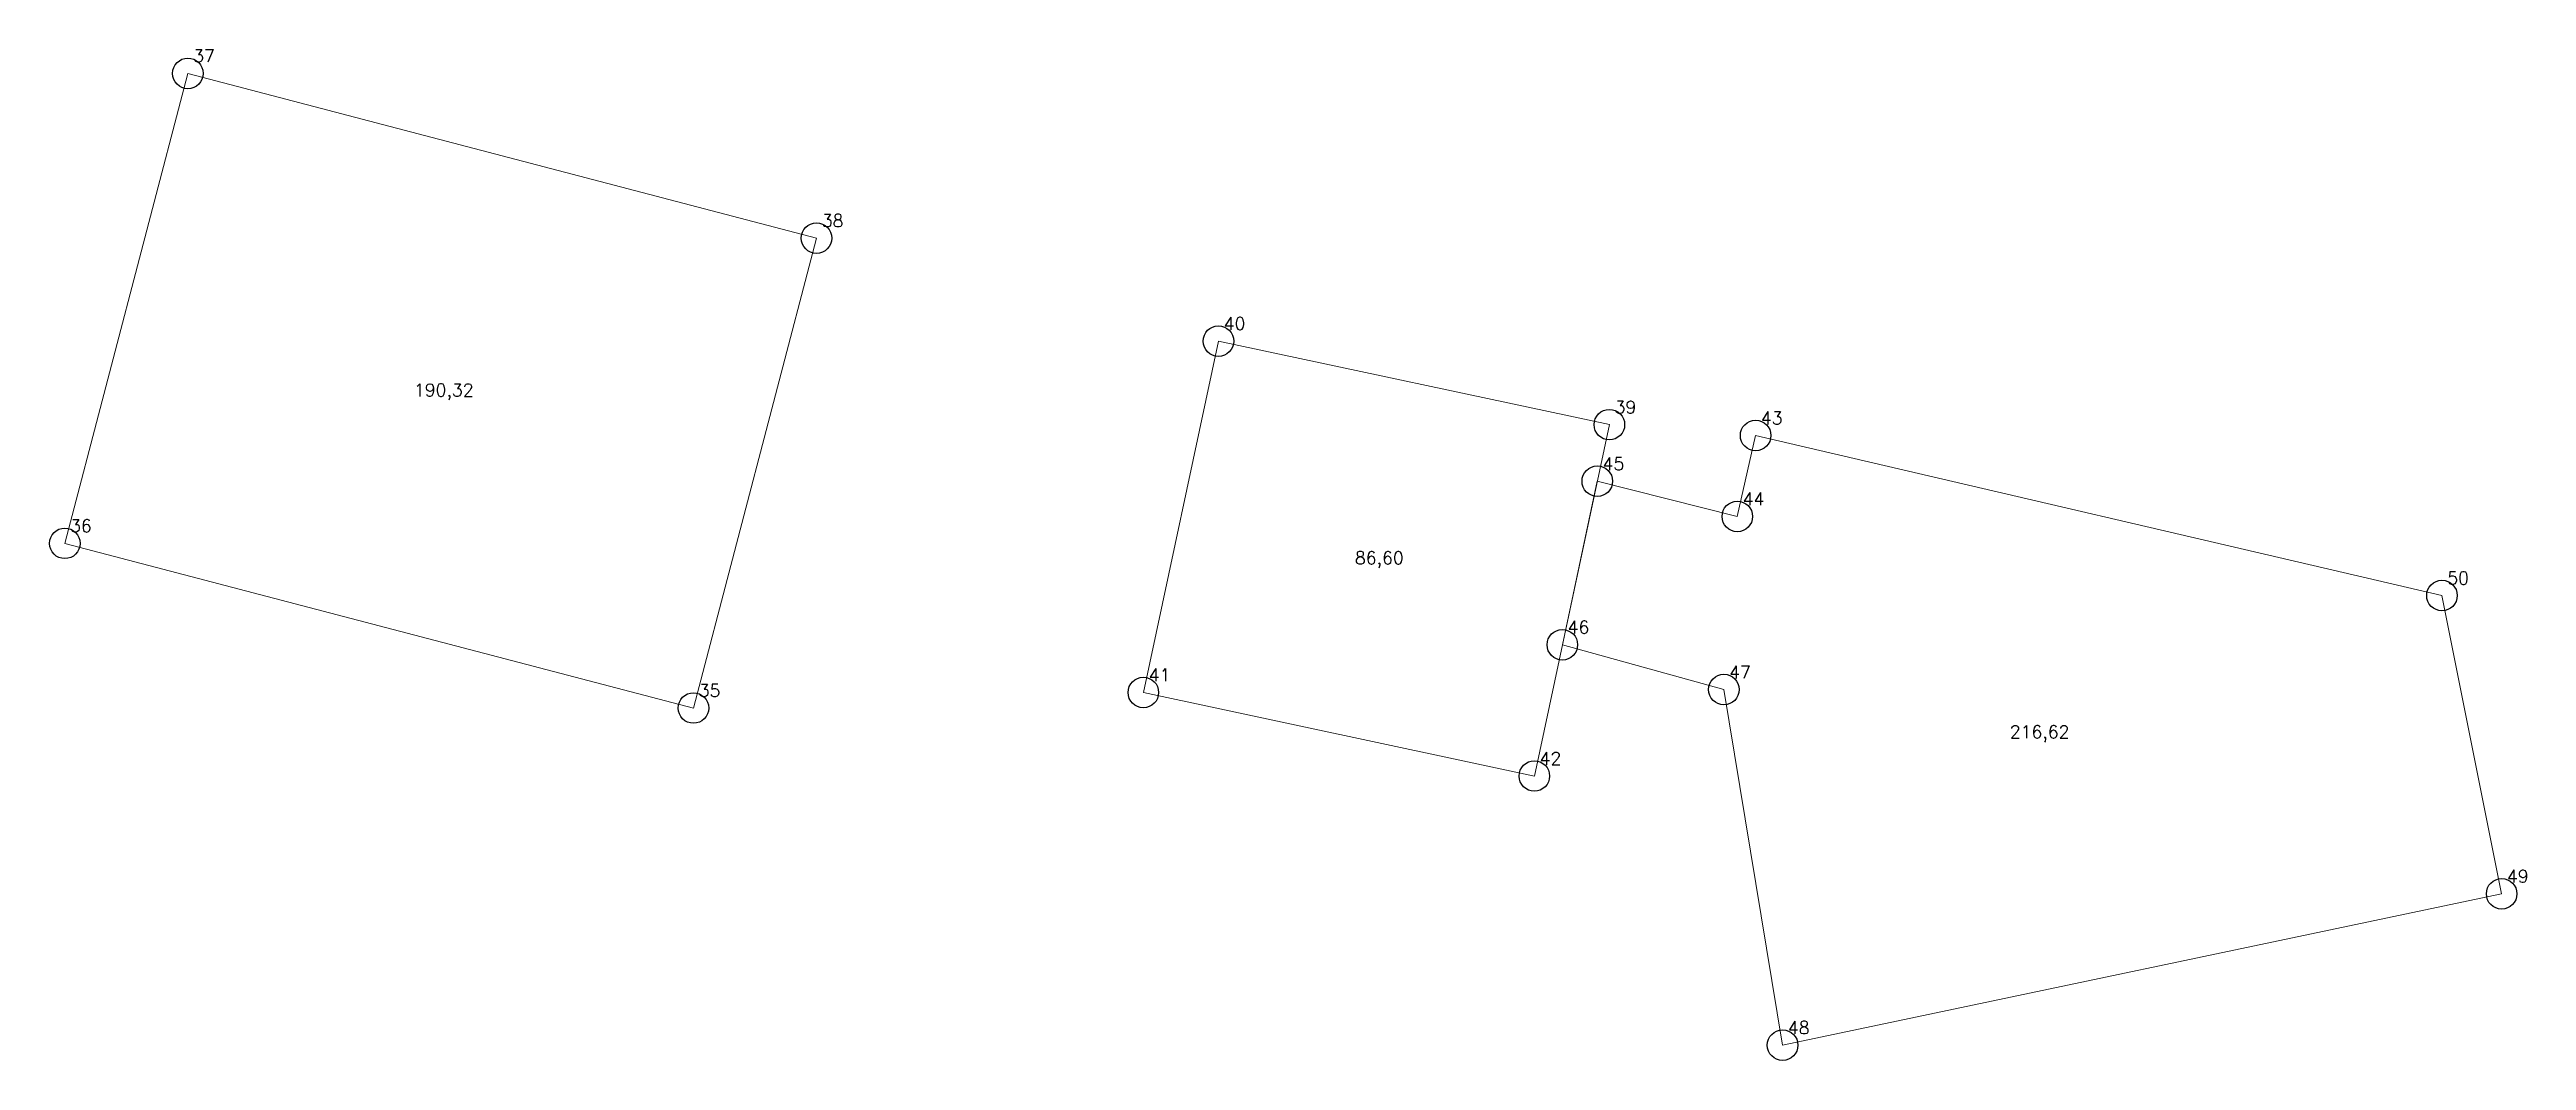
# Model space of a CAD drawing. Extents: x 1394909 to 1395116, y 359993 to 360198.
# Drawn here: x 1395024.5 to 1395085.3, y 360151 to 360175.8 of the extents above; entities that cross this region are included whole.
import ezdxf

# ---------------------------------------------------------------- set-up
doc = ezdxf.new("R2010")
doc.units = 0
doc.header["$PDMODE"] = 33
doc.header["$PDSIZE"] = 0.75
doc.layers.add('пробный', color=7, linetype='Continuous')
doc.styles.get("Standard").update_dxf_attribs({"font": 'simplex.shx'})

msp = doc.modelspace()

# ---------------------------------------------------------------- texts
at = {"layer": 'пробный', "color": 7}
for s, p in [('37', (1395028.009, 360175.501)), ('38', (1395043.447, 360171.456)), ('40', (1395053.317, 360168.927)), ('190,32', (1395033.431, 360167.295)), ('39', (1395062.919, 360166.876)), ('43', (1395066.51, 360166.609)), ('45', (1395062.622, 360165.486)), ('44', (1395066.062, 360164.621)), ('36', (1395024.986, 360163.961)), ('86,60', (1395056.54, 360163.176)), ('50', (1395083.366, 360162.679)), ('46', (1395061.764, 360161.472)), ('41', (1395051.474, 360160.3)), ('47', (1395065.732, 360160.371)), ('35', (1395040.424, 360159.917)), ('216,62', (1395072.623, 360158.903)), ('42', (1395061.076, 360158.249)), ('49', (1395084.832, 360155.355)), ('48', (1395067.173, 360151.639))]:
    msp.add_text(s, height=0.3111, dxfattribs=at).set_placement(p)

# ---------------------------------------------------------------- linework, layer by layer
at = {"layer": 'пробный', "color": 7, "lineweight": 20}
for points in [[(1395040.295, 360159.643), (1395024.857, 360163.687), (1395027.88, 360175.226), (1395043.318, 360171.182), (1395040.295, 360159.643)], [(1395062.79, 360166.601), (1395060.947, 360157.974), (1395051.345, 360160.025), (1395053.188, 360168.653), (1395062.79, 360166.601)], [(1395066.381, 360166.335), (1395083.237, 360162.404), (1395084.703, 360155.08), (1395067.044, 360151.364), (1395065.603, 360160.096), (1395061.635, 360161.197), (1395062.493, 360165.212), (1395065.932, 360164.347), (1395066.381, 360166.335)]]:
    msp.add_lwpolyline(points, close=True, dxfattribs=at)
at = {"layer": 'пробный'}
for p in [(1395027.88, 360175.226), (1395043.318, 360171.182), (1395053.188, 360168.653), (1395062.79, 360166.601), (1395066.381, 360166.335), (1395062.493, 360165.212), (1395065.932, 360164.347), (1395024.857, 360163.687), (1395083.237, 360162.404), (1395061.635, 360161.197), (1395040.295, 360159.643), (1395051.345, 360160.025), (1395065.603, 360160.096), (1395060.947, 360157.974), (1395084.703, 360155.08), (1395067.044, 360151.364)]:
    msp.add_point(p, dxfattribs=at)

msp.set_redraw_order([(e.dxf.handle, doc.entitydb.next_handle()) for e in msp.query("TEXT MTEXT ATTDEF DIMENSION ARC_DIMENSION")])  # texts and dimensions are drawn at this point

doc.saveas('drawing.dxf')
